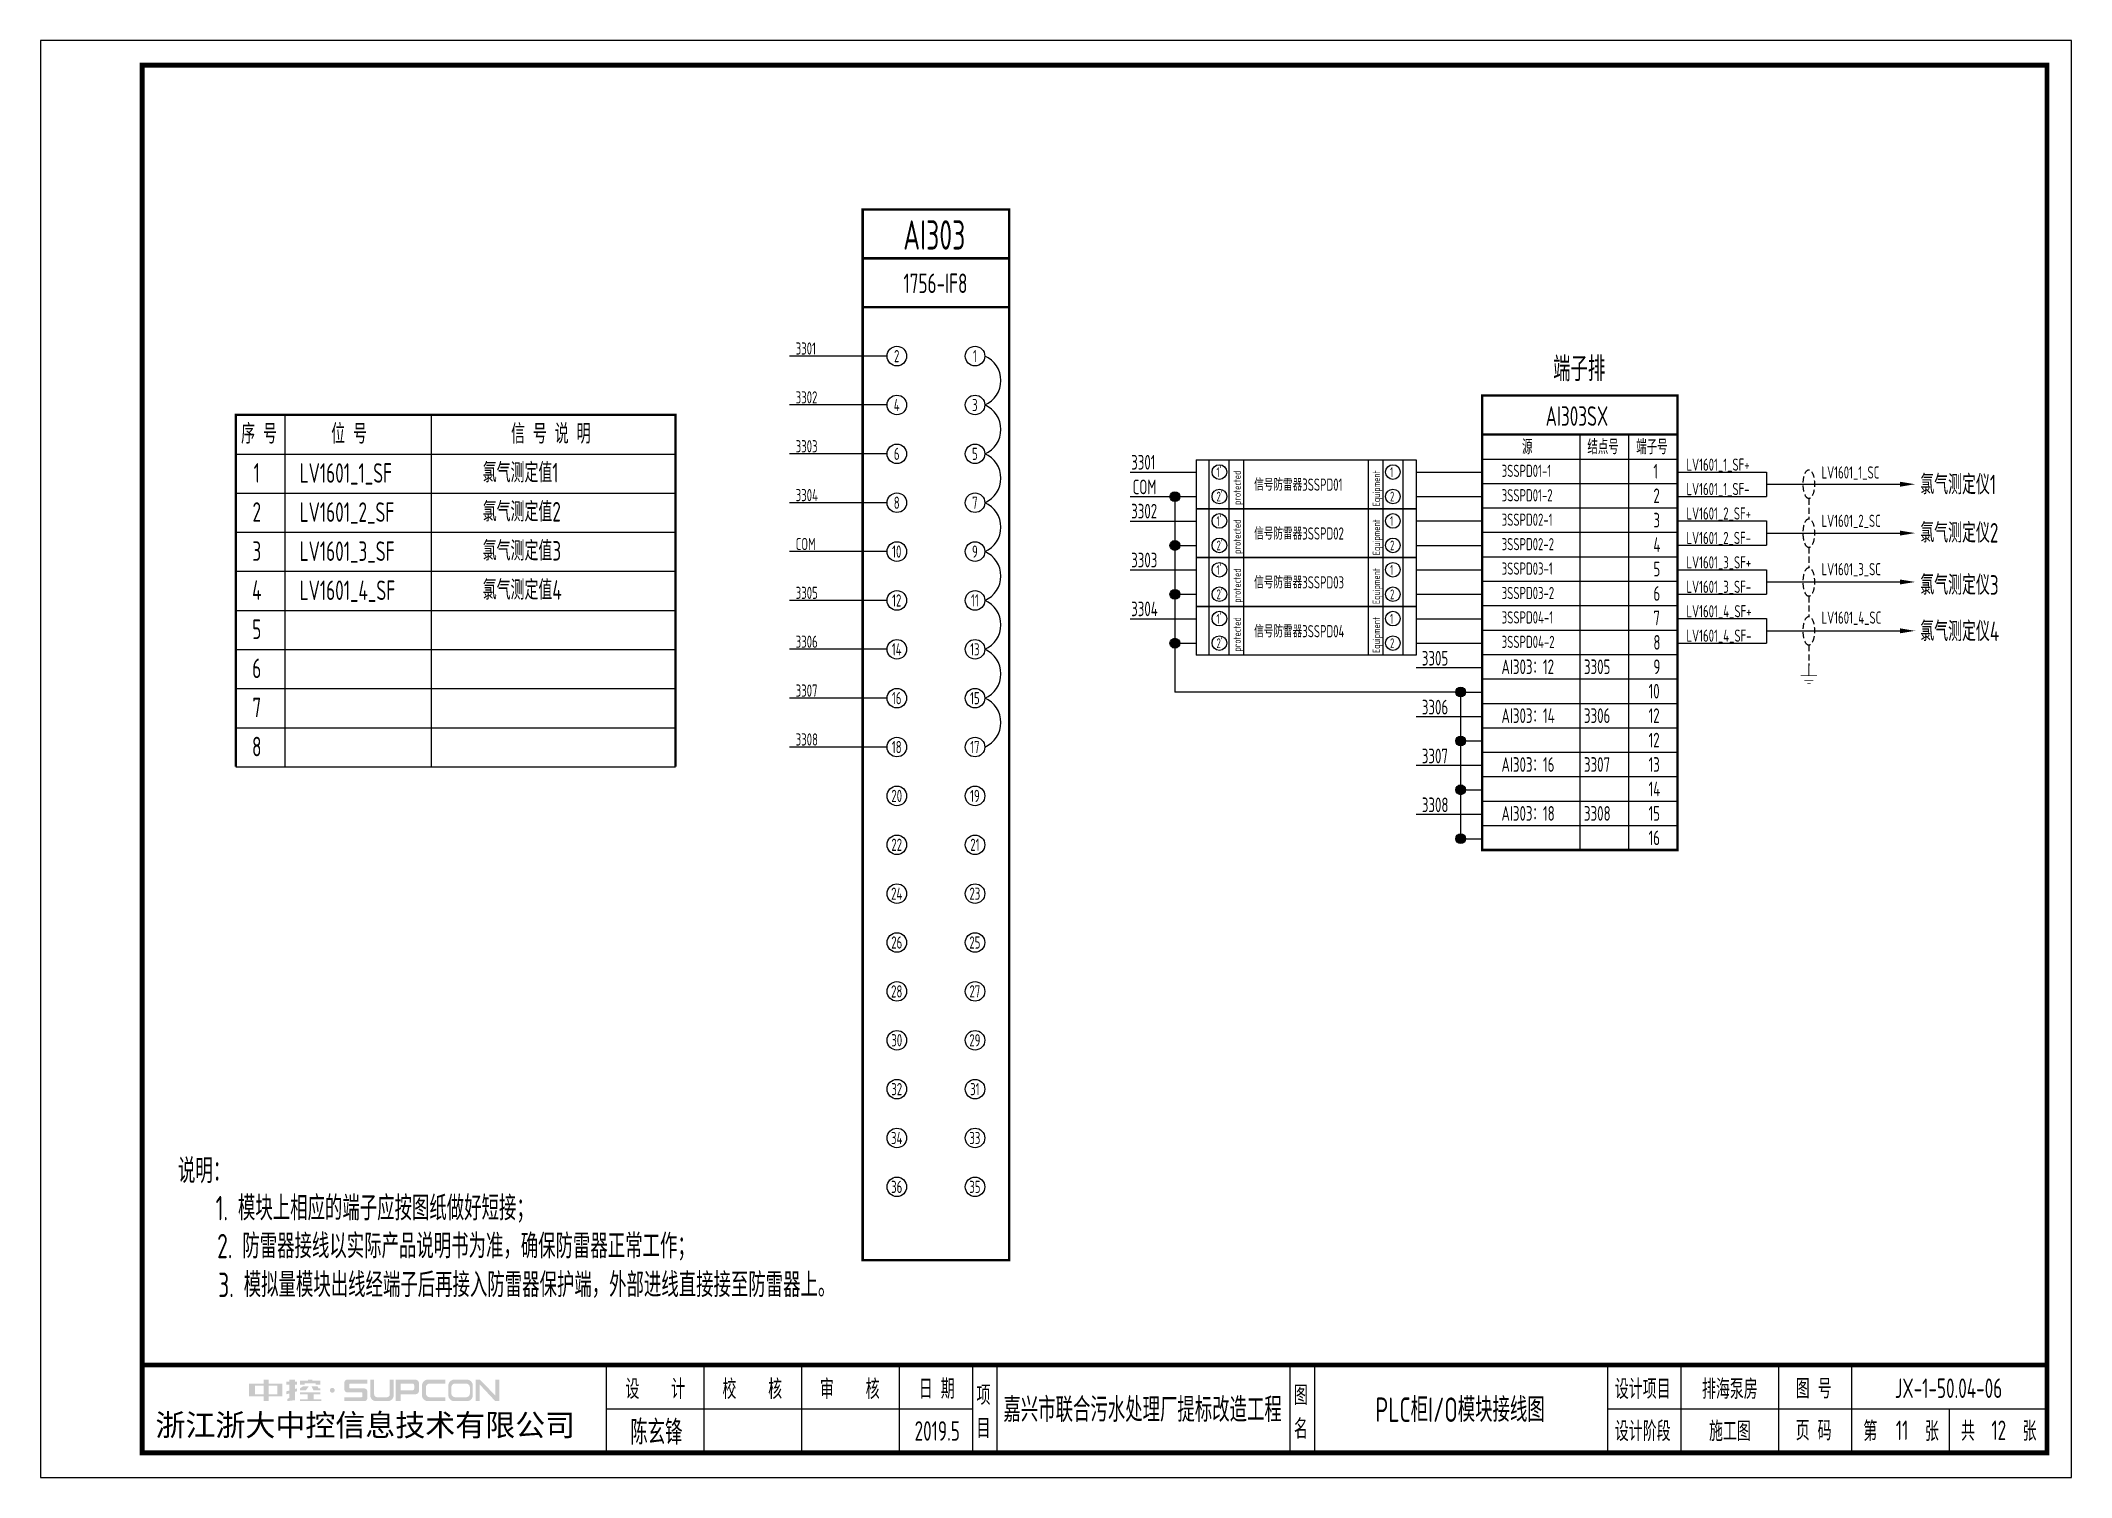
# Model space of a CAD drawing. Header units: millimetres. Extents: x 30557 to 235556, y -116603 to -73383.
# Drawn here: x 179583 to 183741, y -86445 to -83505 of the extents above; entities that cross this region are included whole.
import ezdxf
from ezdxf.enums import TextEntityAlignment as Align

# ---------------------------------------------------------------- set-up
doc = ezdxf.new("R2010")
doc.units = ezdxf.units.MM
doc.linetypes.add('DASHED2', pattern=[0.375, 0.25, -0.125])
doc.layers.add('1', color=3, linetype='Continuous')
doc.layers.add('符号层', color=3, linetype='Continuous')
doc.layers.add('_Drawing', color=7, linetype='Continuous', lineweight=25)
doc.styles.add('supcon', font='sceie.shx', dxfattribs={"width": 0.75, "height": 40, "bigfont": 'sceic.shx'})
doc.styles.add('Title', font='', dxfattribs={"height": 45})
doc.styles.get('Title').set_extended_font_data('SimHei')

msp = doc.modelspace()

# ---------------------------------------------------------------- texts
at = {"color": 7, "style": 'supcon', "width": 0.75}
msp.add_text('1756-IF8', height=40, dxfattribs=at).set_placement((181415.5, -84001.7), align=Align.MIDDLE)
at = {"style": 'supcon', "width": 0.75}
for s, p in [('2', (181336.2, -84150.7)), ('1', (181496.2, -84150.7)), ('4', (181336.2, -84250.7)), ('3', (181496.2, -84250.7)), ('6', (181336.2, -84350.7)), ('5', (181496.2, -84350.7)), ('8', (181336.2, -84450.7)), ('7', (181496.2, -84450.7)), ('10', (181336.2, -84550.7)), ('9', (181496.2, -84550.7)), ('12', (181336.2, -84650.7)), ('11', (181496.2, -84650.7)), ('14', (181336.2, -84750.7)), ('13', (181496.2, -84750.7)), ('16', (181336.2, -84850.7)), ('15', (181496.2, -84850.7)), ('18', (181336.2, -84950.7)), ('17', (181496.2, -84950.7)), ('20', (181336.2, -85050.7)), ('19', (181496.2, -85050.7)), ('22', (181336.2, -85150.7)), ('21', (181496.2, -85150.7)), ('24', (181336.2, -85250.7)), ('23', (181496.2, -85250.7)), ('26', (181336.2, -85350.7)), ('25', (181496.2, -85350.7)), ('28', (181336.2, -85450.7)), ('27', (181496.2, -85450.7)), ('30', (181336.2, -85550.7)), ('29', (181496.2, -85550.7)), ('32', (181336.2, -85650.7)), ('31', (181496.2, -85650.7)), ('34', (181336.2, -85750.7)), ('33', (181496.2, -85750.7)), ('36', (181336.2, -85850.7)), ('35', (181496.2, -85850.7))]:
    msp.add_text(s, height=25, dxfattribs=at).set_placement(p, align=Align.MIDDLE)
for s, p in [('序 号', (180030.6, -84329.7)), ('位 号', (180214.9, -84329.7)), ('信 号 说 明', (180627.9, -84329.7)), ('1', (180025.9, -84409.7)), ('2', (180025.9, -84489.7)), ('3', (180025.9, -84569.7)), ('4', (180025.9, -84649.7)), ('5', (180025.9, -84729.7)), ('6', (180025.9, -84809.7)), ('7', (180025.9, -84889.7)), ('8', (180025.9, -84969.7))]:
    msp.add_text(s, height=40, dxfattribs=at).set_placement(p, align=Align.CENTER)
at = {"color": 7, "style": 'supcon', "width": 0.75}
for s, p in [('源', (182616.4, -84351.5)), ('结点号', (182750.3, -84351.5)), ('端子号', (182850.4, -84351.5)), ('1', (182885.5, -84401.5)), ('2', (182885.5, -84451.5)), ('3', (182885.5, -84501.5)), ('4', (182885.5, -84551.5)), ('5', (182885.5, -84601.5)), ('6', (182885.5, -84651.5)), ('7', (182885.5, -84701.5)), ('8', (182885.5, -84751.5)), ('9', (182885.5, -84801.5)), ('10', (182875.5, -84851.5)), ('12', (182875.5, -84901.5)), ('12', (182875.5, -84951.5)), ('13', (182875.5, -85001.5)), ('14', (182875.5, -85051.5)), ('15', (182875.5, -85101.5)), ('16', (182875.5, -85151.5))]:
    msp.add_text(s, height=30, dxfattribs=at).set_placement(p)
at = {"color": 1, "linetype": 'Continuous', "style": 'supcon', "width": 0.75}
for s, height, p in [('氯气测定值1', 40, (180488.5, -84409.2)), ('LV1601_1_SF+', 25, (182953.2, -84385.3)), ('LV1601_1_SF', 40, (180113.7, -84409.9)), ('LV1601_1_SC', 25, (183229.7, -84401.3)), ('氯气测定仪1', 40, (183431.9, -84433.5)), ('氯气测定值2', 40, (180488.5, -84489.2)), ('LV1601_1_SF-', 25, (182953.2, -84435.3)), ('LV1601_2_SF', 40, (180113.7, -84489.9)), ('LV1601_2_SF+', 25, (182953.2, -84485.3)), ('LV1601_2_SC', 25, (183229.7, -84500.3)), ('氯气测定仪2', 40, (183431.9, -84532.3)), ('LV1601_3_SF', 40, (180113.7, -84569.9)), ('氯气测定值3', 40, (180488.5, -84569.2)), ('LV1601_2_SF-', 25, (182953.2, -84535.3)), ('LV1601_3_SF+', 25, (182953.2, -84585.3)), ('LV1601_4_SF', 40, (180113.7, -84649.9)), ('氯气测定值4', 40, (180488.5, -84649.2)), ('LV1601_3_SF-', 25, (182953.2, -84635.3)), ('LV1601_3_SC', 25, (183229.7, -84599.3)), ('氯气测定仪3', 40, (183431.9, -84639.1)), ('LV1601_4_SF+', 25, (182953.2, -84685.3)), ('LV1601_4_SC', 25, (183229.7, -84698.3)), ('氯气测定仪4', 40, (183431.9, -84733.9)), ('LV1601_4_SF-', 25, (182953.2, -84735.3))]:
    msp.add_text(s, height=height, dxfattribs=at).set_placement(p)
at = {"color": 3, "style": 'supcon', "width": 0.75}
for s, height, p in [('说明：', 50, (179918, -85815.6)), ('1. 模块上相应的端子应按图纸做好短接；', 50, (180267.3, -85893.8)), ('2. 防雷器接线以实际产品说明书为准，确保防雷器正常工作；', 50, (180433.7, -85971.5)), ('3. 模拟量模块出线经端子后再接入防雷器保护端，外部进线直接接至防雷器上。', 50, (180578.7, -86049.4)), ('排海泵房', 40, (183042, -86262.7)), ('陈玄锋', 50, (180844.1, -86350.2)), ('2019.5', 40, (181419.1, -86350.2)), ('11', 40, (183394.6, -86348.8)), ('12', 40, (183592.6, -86348.8))]:
    msp.add_text(s, height=height, dxfattribs=at).set_placement(p, align=Align.MIDDLE)
at = {"layer": '_Drawing', "color": 3, "style": 'supcon', "width": 0.75}
for s, height, p in [('AI303', 60, (181413.1, -83902.8)), ('嘉兴市联合污水处理厂提标改造工程', 50, (181839.6, -86304.1)), ('PLC柜I/O模块接线图', 50, (182489.6, -86304.1)), ('JX-1-50.04-06', 40, (183489.8, -86262.7))]:
    msp.add_text(s, height=height, dxfattribs=at).set_placement(p, align=Align.MIDDLE)
for s, height, p in [('3301', 25, (181129.4, -84147.7)), ('3302', 25, (181129.4, -84247.7)), ('3303', 25, (181129.4, -84347.7)), ('3301', 30, (181816.2, -84383)), ('COM', 30, (181819, -84433.4)), ('信号防雷器3SSPD01', 25, (182068, -84426.2)), ('3SSPD01-1', 25, (182574.9, -84398)), ('3304', 25, (181129.4, -84447.7)), ('3SSPD01-2', 25, (182574.9, -84448)), ('3302', 30, (181816.2, -84483)), ('3SSPD02-1', 25, (182574.9, -84498)), ('COM', 25, (181129.4, -84547.7)), ('信号防雷器3SSPD02', 25, (182068, -84526.2)), ('3SSPD02-2', 25, (182574.9, -84548)), ('3303', 30, (181816.2, -84583)), ('3SSPD03-1', 25, (182574.9, -84598)), ('信号防雷器3SSPD03', 25, (182068, -84626.2)), ('3305', 25, (181129.4, -84647.7)), ('3304', 30, (181816.2, -84683)), ('3SSPD03-2', 25, (182574.9, -84648)), ('3SSPD04-1', 25, (182574.9, -84698)), ('3306', 25, (181129.4, -84747.7)), ('信号防雷器3SSPD04', 25, (182068, -84726.2)), ('3SSPD04-2', 25, (182574.9, -84748)), ('3305', 30, (182411.3, -84784)), ('AI303：12', 30, (182574.4, -84801.5)), ('3305', 30, (182743.3, -84801.5)), ('3307', 25, (181129.4, -84847.7)), ('3306', 30, (182411.3, -84884)), ('AI303：14', 30, (182574.4, -84901.5)), ('3306', 30, (182743.3, -84901.5)), ('3308', 25, (181129.4, -84947.7)), ('3307', 30, (182411.3, -84984)), ('AI303：16', 30, (182574.4, -85001.5)), ('3307', 30, (182743.3, -85001.5)), ('3308', 30, (182411.3, -85084)), ('AI303：18', 30, (182574.4, -85101.5)), ('3308', 30, (182743.3, -85101.5))]:
    msp.add_text(s, height=height, dxfattribs=at).set_placement(p)
at = {"layer": '_Drawing', "style": 'supcon', "width": 0.75}
msp.add_text('AI303SX', height=40, dxfattribs=at).set_placement((182728.9, -84293.4), align=Align.CENTER)
at = {"layer": '符号层', "color": 4, "style": 'supcon', "width": 0.75}
msp.add_text('端子排', height=50, dxfattribs=at).set_placement((182680.1, -84202))

# ---------------------------------------------------------------- blocks, each defined once
blk = doc.blocks.new('中控·SUPCON')
at = {"linetype": 'Continuous'}
h = blk.add_hatch(color=2, dxfattribs=at)
h.dxf.hatch_style = 1
h.paths.add_polyline_path([(34, 33), (20, 33), (20, 37), (15, 37), (15, 36), (15, 33), (0, 33), (0, 20), (13, 20), (15, 20), (15, 15), (20, 15), (20, 20), (22, 20), (34, 20)])
h.paths.add_polyline_path([(20, 30), (20, 31), (29, 31), (29, 22), (20, 22)], flags=16)
h.paths.add_polyline_path([(15, 30), (15, 22), (6, 22), (6, 31), (15, 31)], flags=16)
h.paths.add_polyline_path([(47, 32), (49, 32), (49, 35), (47, 35), (47, 37), (41, 37), (41, 35), (38, 35), (38, 32), (41, 32), (41, 25.8), (38, 25), (38, 22), (41, 22.8), (41, 18.3), (39, 17), (39, 15), (47, 16), (47, 24.5), (49, 25), (49, 28), (47, 27.5)])
h.paths.add_polyline_path([(61, 30), (55, 30), (52, 28), (52, 26), (58, 26)])
h.paths.add_polyline_path([(73, 28), (71, 28), (70, 30), (64, 30), (66, 26), (73, 26)])
h.paths.add_polyline_path([(73, 36), (64.6, 36), (64.6, 37), (60.4, 37), (60.4, 36), (52, 36), (52, 32), (56.8, 32), (56.8, 33.1), (68.2, 33.1), (68.2, 32), (73, 32)])
h.paths.add_polyline_path([(66, 22), (73, 22), (73, 24), (52, 24), (52, 22), (60, 22), (60, 17), (52, 17), (52, 15), (74, 15), (74, 17), (66, 17)])
h.paths.add_polyline_path([(82.7, 26.1, 1), (87.6, 26.1, 1)])
h.paths.add_polyline_path([(118, 28), (103.5, 28, -0.414214), (102.5, 29), (102.5, 32, -0.414214), (103.5, 33), (121, 33), (121, 37), (100.5, 37, 0.414214), (97.5, 34), (97.5, 27, 0.414214), (100.5, 24), (115, 24, -0.414214), (116, 23), (116, 20, -0.414214), (115, 19), (97.5, 19), (97.5, 15), (118, 15, 0.414214), (121, 18), (121, 25, 0.414214)])
h.paths.add_polyline_path([(128, 37), (124, 37), (124, 36), (124, 21, 0.414214), (130, 15), (142, 15, 0.414214), (148, 21), (148, 37), (144, 37), (144, 22, -0.414214), (141, 19), (131, 19, -0.414214), (128, 22)])
h.paths.add_polyline_path([(174, 26), (174, 33, 0.414214), (170, 37), (150, 37), (150, 36), (150, 15), (155, 15), (155, 22), (170, 22, 0.414214)])
h.paths.add_polyline_path([(167, 26), (155, 26), (155, 33), (167, 33, -0.414214), (169, 31), (169, 28, -0.414214)], flags=16)
h.paths.add_polyline_path([(201, 19), (185, 19, -0.414214), (181, 23), (181, 29, -0.414214), (185, 33), (201, 33), (201, 37), (183, 37, 0.414214), (177, 31), (177, 21, 0.414214), (183, 15), (201, 15)])
h.paths.add_polyline_path([(229, 21), (229, 31, 0.414214), (223, 37), (210, 37, 0.414214), (204, 31), (204, 21, 0.414214), (210, 15), (223, 15, 0.414214)])
h.paths.add_polyline_path([(207, 23), (207, 29, -0.414214), (211, 33), (222, 33, -0.414214), (226, 29), (226, 23, -0.414214), (222, 19), (211, 19, -0.414214)], flags=16)
h.paths.add_polyline_path([(236, 32.1), (252, 15), (256, 15), (256, 37), (252, 37), (252, 21), (236, 37), (232, 37), (232, 36), (232, 15), (236, 15)])
h = blk.add_hatch(color=2, dxfattribs=at)
h.dxf.hatch_style = 1
h.paths.add_polyline_path([(34, 33), (20, 33), (20, 37), (15, 37), (15, 36), (15, 33), (0, 33), (0, 20), (13, 20), (15, 20), (15, 15), (20, 15), (20, 20), (22, 20), (34, 20)])
h.paths.add_polyline_path([(20, 30), (20, 31), (29, 31), (29, 22), (20, 22)], flags=16)
h.paths.add_polyline_path([(15, 30), (15, 22), (6, 22), (6, 31), (15, 31)], flags=16)
h.paths.add_polyline_path([(47, 32), (49, 32), (49, 35), (47, 35), (47, 37), (41, 37), (41, 35), (38, 35), (38, 32), (41, 32), (41, 25.8), (38, 25), (38, 22), (41, 22.8), (41, 18.3), (39, 17), (39, 15), (47, 16), (47, 24.5), (49, 25), (49, 28), (47, 27.5)])
h.paths.add_polyline_path([(61, 30), (55, 30), (52, 28), (52, 26), (58, 26)])
h.paths.add_polyline_path([(73, 28), (71, 28), (70, 30), (64, 30), (66, 26), (73, 26)])
h.paths.add_polyline_path([(73, 36), (64.6, 36), (64.6, 37), (60.4, 37), (60.4, 36), (52, 36), (52, 32), (56.8, 32), (56.8, 33.1), (68.2, 33.1), (68.2, 32), (73, 32)])
h.paths.add_polyline_path([(66, 22), (73, 22), (73, 24), (52, 24), (52, 22), (60, 22), (60, 17), (52, 17), (52, 15), (74, 15), (74, 17), (66, 17)])
h.paths.add_polyline_path([(82.7, 26.1, 1), (87.6, 26.1, 1)])
h.paths.add_polyline_path([(118, 28), (103.5, 28, -0.414214), (102.5, 29), (102.5, 32, -0.414214), (103.5, 33), (121, 33), (121, 37), (100.5, 37, 0.414214), (97.5, 34), (97.5, 27, 0.414214), (100.5, 24), (115, 24, -0.414214), (116, 23), (116, 20, -0.414214), (115, 19), (97.5, 19), (97.5, 15), (118, 15, 0.414214), (121, 18), (121, 25, 0.414214)])
h.paths.add_polyline_path([(128, 37), (124, 37), (124, 36), (124, 21, 0.414214), (130, 15), (142, 15, 0.414214), (148, 21), (148, 37), (144, 37), (144, 22, -0.414214), (141, 19), (131, 19, -0.414214), (128, 22)])
h.paths.add_polyline_path([(174, 26), (174, 33, 0.414214), (170, 37), (150, 37), (150, 36), (150, 15), (155, 15), (155, 22), (170, 22, 0.414214)])
h.paths.add_polyline_path([(167, 26), (155, 26), (155, 33), (167, 33, -0.414214), (169, 31), (169, 28, -0.414214)], flags=16)
h.paths.add_polyline_path([(201, 19), (185, 19, -0.414214), (181, 23), (181, 29, -0.414214), (185, 33), (201, 33), (201, 37), (183, 37, 0.414214), (177, 31), (177, 21, 0.414214), (183, 15), (201, 15)])
h.paths.add_polyline_path([(229, 21), (229, 31, 0.414214), (223, 37), (210, 37, 0.414214), (204, 31), (204, 21, 0.414214), (210, 15), (223, 15, 0.414214)])
h.paths.add_polyline_path([(207, 23), (207, 29, -0.414214), (211, 33), (222, 33, -0.414214), (226, 29), (226, 23, -0.414214), (222, 19), (211, 19, -0.414214)], flags=16)
h.paths.add_polyline_path([(236, 32.1), (252, 15), (256, 15), (256, 37), (252, 37), (252, 21), (236, 37), (232, 37), (232, 36), (232, 15), (236, 15)])
h = blk.add_hatch(color=2, dxfattribs=at)
h.dxf.hatch_style = 1
h.paths.add_polyline_path([(34, 33), (20, 33), (20, 37), (15, 37), (15, 36), (15, 33), (0, 33), (0, 20), (13, 20), (15, 20), (15, 15), (20, 15), (20, 20), (22, 20), (34, 20)])
h.paths.add_polyline_path([(20, 30), (20, 31), (29, 31), (29, 22), (20, 22)], flags=16)
h.paths.add_polyline_path([(15, 30), (15, 22), (6, 22), (6, 31), (15, 31)], flags=16)
h.paths.add_polyline_path([(47, 32), (49, 32), (49, 35), (47, 35), (47, 37), (41, 37), (41, 35), (38, 35), (38, 32), (41, 32), (41, 25.8), (38, 25), (38, 22), (41, 22.8), (41, 18.3), (39, 17), (39, 15), (47, 16), (47, 24.5), (49, 25), (49, 28), (47, 27.5)])
h.paths.add_polyline_path([(61, 30), (55, 30), (52, 28), (52, 26), (58, 26)])
h.paths.add_polyline_path([(73, 28), (71, 28), (70, 30), (64, 30), (66, 26), (73, 26)])
h.paths.add_polyline_path([(73, 36), (64.6, 36), (64.6, 37), (60.4, 37), (60.4, 36), (52, 36), (52, 32), (56.8, 32), (56.8, 33.1), (68.2, 33.1), (68.2, 32), (73, 32)])
h.paths.add_polyline_path([(66, 22), (73, 22), (73, 24), (52, 24), (52, 22), (60, 22), (60, 17), (52, 17), (52, 15), (74, 15), (74, 17), (66, 17)])
h.paths.add_polyline_path([(82.7, 26.1, 1), (87.6, 26.1, 1)])
h.paths.add_polyline_path([(118, 28), (103.5, 28, -0.414214), (102.5, 29), (102.5, 32, -0.414214), (103.5, 33), (121, 33), (121, 37), (100.5, 37, 0.414214), (97.5, 34), (97.5, 27, 0.414214), (100.5, 24), (115, 24, -0.414214), (116, 23), (116, 20, -0.414214), (115, 19), (97.5, 19), (97.5, 15), (118, 15, 0.414214), (121, 18), (121, 25, 0.414214)])
h.paths.add_polyline_path([(128, 37), (124, 37), (124, 36), (124, 21, 0.414214), (130, 15), (142, 15, 0.414214), (148, 21), (148, 37), (144, 37), (144, 22, -0.414214), (141, 19), (131, 19, -0.414214), (128, 22)])
h.paths.add_polyline_path([(174, 26), (174, 33, 0.414214), (170, 37), (150, 37), (150, 36), (150, 15), (155, 15), (155, 22), (170, 22, 0.414214)])
h.paths.add_polyline_path([(167, 26), (155, 26), (155, 33), (167, 33, -0.414214), (169, 31), (169, 28, -0.414214)], flags=16)
h.paths.add_polyline_path([(201, 19), (185, 19, -0.414214), (181, 23), (181, 29, -0.414214), (185, 33), (201, 33), (201, 37), (183, 37, 0.414214), (177, 31), (177, 21, 0.414214), (183, 15), (201, 15)])
h.paths.add_polyline_path([(229, 21), (229, 31, 0.414214), (223, 37), (210, 37, 0.414214), (204, 31), (204, 21, 0.414214), (210, 15), (223, 15, 0.414214)])
h.paths.add_polyline_path([(207, 23), (207, 29, -0.414214), (211, 33), (222, 33, -0.414214), (226, 29), (226, 23, -0.414214), (222, 19), (211, 19, -0.414214)], flags=16)
h.paths.add_polyline_path([(236, 32.1), (252, 15), (256, 15), (256, 37), (252, 37), (252, 21), (236, 37), (232, 37), (232, 36), (232, 15), (236, 15)])
h = blk.add_hatch(color=2, dxfattribs=at)
h.dxf.hatch_style = 1
h.paths.add_polyline_path([(34, 33), (20, 33), (20, 37), (15, 37), (15, 36), (15, 33), (0, 33), (0, 20), (13, 20), (15, 20), (15, 15), (20, 15), (20, 20), (22, 20), (34, 20)])
h.paths.add_polyline_path([(20, 30), (20, 31), (29, 31), (29, 22), (20, 22)], flags=16)
h.paths.add_polyline_path([(15, 30), (15, 22), (6, 22), (6, 31), (15, 31)], flags=16)
h.paths.add_polyline_path([(47, 32), (49, 32), (49, 35), (47, 35), (47, 37), (41, 37), (41, 35), (38, 35), (38, 32), (41, 32), (41, 25.8), (38, 25), (38, 22), (41, 22.8), (41, 18.3), (39, 17), (39, 15), (47, 16), (47, 24.5), (49, 25), (49, 28), (47, 27.5)])
h.paths.add_polyline_path([(61, 30), (55, 30), (52, 28), (52, 26), (58, 26)])
h.paths.add_polyline_path([(73, 28), (71, 28), (70, 30), (64, 30), (66, 26), (73, 26)])
h.paths.add_polyline_path([(73, 36), (64.6, 36), (64.6, 37), (60.4, 37), (60.4, 36), (52, 36), (52, 32), (56.8, 32), (56.8, 33.1), (68.2, 33.1), (68.2, 32), (73, 32)])
h.paths.add_polyline_path([(66, 22), (73, 22), (73, 24), (52, 24), (52, 22), (60, 22), (60, 17), (52, 17), (52, 15), (74, 15), (74, 17), (66, 17)])
h.paths.add_polyline_path([(82.7, 26.1, 1), (87.6, 26.1, 1)])
h.paths.add_polyline_path([(118, 28), (103.5, 28, -0.414214), (102.5, 29), (102.5, 32, -0.414214), (103.5, 33), (121, 33), (121, 37), (100.5, 37, 0.414214), (97.5, 34), (97.5, 27, 0.414214), (100.5, 24), (115, 24, -0.414214), (116, 23), (116, 20, -0.414214), (115, 19), (97.5, 19), (97.5, 15), (118, 15, 0.414214), (121, 18), (121, 25, 0.414214)])
h.paths.add_polyline_path([(128, 37), (124, 37), (124, 36), (124, 21, 0.414214), (130, 15), (142, 15, 0.414214), (148, 21), (148, 37), (144, 37), (144, 22, -0.414214), (141, 19), (131, 19, -0.414214), (128, 22)])
h.paths.add_polyline_path([(174, 26), (174, 33, 0.414214), (170, 37), (150, 37), (150, 36), (150, 15), (155, 15), (155, 22), (170, 22, 0.414214)])
h.paths.add_polyline_path([(167, 26), (155, 26), (155, 33), (167, 33, -0.414214), (169, 31), (169, 28, -0.414214)], flags=16)
h.paths.add_polyline_path([(201, 19), (185, 19, -0.414214), (181, 23), (181, 29, -0.414214), (185, 33), (201, 33), (201, 37), (183, 37, 0.414214), (177, 31), (177, 21, 0.414214), (183, 15), (201, 15)])
h.paths.add_polyline_path([(229, 21), (229, 31, 0.414214), (223, 37), (210, 37, 0.414214), (204, 31), (204, 21, 0.414214), (210, 15), (223, 15, 0.414214)])
h.paths.add_polyline_path([(207, 23), (207, 29, -0.414214), (211, 33), (222, 33, -0.414214), (226, 29), (226, 23, -0.414214), (222, 19), (211, 19, -0.414214)], flags=16)
h.paths.add_polyline_path([(236, 32.1), (252, 15), (256, 15), (256, 37), (252, 37), (252, 21), (236, 37), (232, 37), (232, 36), (232, 15), (236, 15)])
h = blk.add_hatch(color=2, dxfattribs=at)
h.dxf.hatch_style = 1
h.paths.add_polyline_path([(34, 33), (20, 33), (20, 37), (15, 37), (15, 36), (15, 33), (0, 33), (0, 20), (13, 20), (15, 20), (15, 15), (20, 15), (20, 20), (22, 20), (34, 20)])
h.paths.add_polyline_path([(20, 30), (20, 31), (29, 31), (29, 22), (20, 22)], flags=16)
h.paths.add_polyline_path([(15, 30), (15, 22), (6, 22), (6, 31), (15, 31)], flags=16)
h.paths.add_polyline_path([(47, 32), (49, 32), (49, 35), (47, 35), (47, 37), (41, 37), (41, 35), (38, 35), (38, 32), (41, 32), (41, 25.8), (38, 25), (38, 22), (41, 22.8), (41, 18.3), (39, 17), (39, 15), (47, 16), (47, 24.5), (49, 25), (49, 28), (47, 27.5)])
h.paths.add_polyline_path([(61, 30), (55, 30), (52, 28), (52, 26), (58, 26)])
h.paths.add_polyline_path([(73, 28), (71, 28), (70, 30), (64, 30), (66, 26), (73, 26)])
h.paths.add_polyline_path([(73, 36), (64.6, 36), (64.6, 37), (60.4, 37), (60.4, 36), (52, 36), (52, 32), (56.8, 32), (56.8, 33.1), (68.2, 33.1), (68.2, 32), (73, 32)])
h.paths.add_polyline_path([(66, 22), (73, 22), (73, 24), (52, 24), (52, 22), (60, 22), (60, 17), (52, 17), (52, 15), (74, 15), (74, 17), (66, 17)])
h.paths.add_polyline_path([(82.7, 26.1, 1), (87.6, 26.1, 1)])
h.paths.add_polyline_path([(118, 28), (103.5, 28, -0.414214), (102.5, 29), (102.5, 32, -0.414214), (103.5, 33), (121, 33), (121, 37), (100.5, 37, 0.414214), (97.5, 34), (97.5, 27, 0.414214), (100.5, 24), (115, 24, -0.414214), (116, 23), (116, 20, -0.414214), (115, 19), (97.5, 19), (97.5, 15), (118, 15, 0.414214), (121, 18), (121, 25, 0.414214)])
h.paths.add_polyline_path([(128, 37), (124, 37), (124, 36), (124, 21, 0.414214), (130, 15), (142, 15, 0.414214), (148, 21), (148, 37), (144, 37), (144, 22, -0.414214), (141, 19), (131, 19, -0.414214), (128, 22)])
h.paths.add_polyline_path([(174, 26), (174, 33, 0.414214), (170, 37), (150, 37), (150, 36), (150, 15), (155, 15), (155, 22), (170, 22, 0.414214)])
h.paths.add_polyline_path([(167, 26), (155, 26), (155, 33), (167, 33, -0.414214), (169, 31), (169, 28, -0.414214)], flags=16)
h.paths.add_polyline_path([(201, 19), (185, 19, -0.414214), (181, 23), (181, 29, -0.414214), (185, 33), (201, 33), (201, 37), (183, 37, 0.414214), (177, 31), (177, 21, 0.414214), (183, 15), (201, 15)])
h.paths.add_polyline_path([(229, 21), (229, 31, 0.414214), (223, 37), (210, 37, 0.414214), (204, 31), (204, 21, 0.414214), (210, 15), (223, 15, 0.414214)])
h.paths.add_polyline_path([(207, 23), (207, 29, -0.414214), (211, 33), (222, 33, -0.414214), (226, 29), (226, 23, -0.414214), (222, 19), (211, 19, -0.414214)], flags=16)
h.paths.add_polyline_path([(236, 32.1), (252, 15), (256, 15), (256, 37), (252, 37), (252, 21), (236, 37), (232, 37), (232, 36), (232, 15), (236, 15)])
h = blk.add_hatch(color=2, dxfattribs=at)
h.dxf.hatch_style = 1
h.paths.add_polyline_path([(34, 33), (20, 33), (20, 37), (15, 37), (15, 36), (15, 33), (0, 33), (0, 20), (13, 20), (15, 20), (15, 15), (20, 15), (20, 20), (22, 20), (34, 20)])
h.paths.add_polyline_path([(20, 30), (20, 31), (29, 31), (29, 22), (20, 22)], flags=16)
h.paths.add_polyline_path([(15, 30), (15, 22), (6, 22), (6, 31), (15, 31)], flags=16)
h.paths.add_polyline_path([(47, 32), (49, 32), (49, 35), (47, 35), (47, 37), (41, 37), (41, 35), (38, 35), (38, 32), (41, 32), (41, 25.8), (38, 25), (38, 22), (41, 22.8), (41, 18.3), (39, 17), (39, 15), (47, 16), (47, 24.5), (49, 25), (49, 28), (47, 27.5)])
h.paths.add_polyline_path([(61, 30), (55, 30), (52, 28), (52, 26), (58, 26)])
h.paths.add_polyline_path([(73, 28), (71, 28), (70, 30), (64, 30), (66, 26), (73, 26)])
h.paths.add_polyline_path([(73, 36), (64.6, 36), (64.6, 37), (60.4, 37), (60.4, 36), (52, 36), (52, 32), (56.8, 32), (56.8, 33.1), (68.2, 33.1), (68.2, 32), (73, 32)])
h.paths.add_polyline_path([(66, 22), (73, 22), (73, 24), (52, 24), (52, 22), (60, 22), (60, 17), (52, 17), (52, 15), (74, 15), (74, 17), (66, 17)])
h.paths.add_polyline_path([(82.7, 26.1, 1), (87.6, 26.1, 1)])
h.paths.add_polyline_path([(118, 28), (103.5, 28, -0.414214), (102.5, 29), (102.5, 32, -0.414214), (103.5, 33), (121, 33), (121, 37), (100.5, 37, 0.414214), (97.5, 34), (97.5, 27, 0.414214), (100.5, 24), (115, 24, -0.414214), (116, 23), (116, 20, -0.414214), (115, 19), (97.5, 19), (97.5, 15), (118, 15, 0.414214), (121, 18), (121, 25, 0.414214)])
h.paths.add_polyline_path([(128, 37), (124, 37), (124, 36), (124, 21, 0.414214), (130, 15), (142, 15, 0.414214), (148, 21), (148, 37), (144, 37), (144, 22, -0.414214), (141, 19), (131, 19, -0.414214), (128, 22)])
h.paths.add_polyline_path([(174, 26), (174, 33, 0.414214), (170, 37), (150, 37), (150, 36), (150, 15), (155, 15), (155, 22), (170, 22, 0.414214)])
h.paths.add_polyline_path([(167, 26), (155, 26), (155, 33), (167, 33, -0.414214), (169, 31), (169, 28, -0.414214)], flags=16)
h.paths.add_polyline_path([(201, 19), (185, 19, -0.414214), (181, 23), (181, 29, -0.414214), (185, 33), (201, 33), (201, 37), (183, 37, 0.414214), (177, 31), (177, 21, 0.414214), (183, 15), (201, 15)])
h.paths.add_polyline_path([(229, 21), (229, 31, 0.414214), (223, 37), (210, 37, 0.414214), (204, 31), (204, 21, 0.414214), (210, 15), (223, 15, 0.414214)])
h.paths.add_polyline_path([(207, 23), (207, 29, -0.414214), (211, 33), (222, 33, -0.414214), (226, 29), (226, 23, -0.414214), (222, 19), (211, 19, -0.414214)], flags=16)
h.paths.add_polyline_path([(236, 32.1), (252, 15), (256, 15), (256, 37), (252, 37), (252, 21), (236, 37), (232, 37), (232, 36), (232, 15), (236, 15)])
blk = doc.blocks.new('supcon图框')
at = {"linetype": 'Continuous'}
for p, q in [((6145.7, 4361.7), (1987.7, 4361.7)), ((1987.7, 4361.7), (1987.7, 1421.7)), ((6145.7, 1421.7), (6145.7, 4361.7)), ((1987.7, 1421.7), (6145.7, 1421.7))]:
    blk.add_line(p, q, dxfattribs=at)
for p, q in [((3145.7, 1651.7), (3145.7, 1471.7)), ((3345.7, 1651.7), (3345.7, 1471.7)), ((3545.7, 1651.7), (3545.7, 1471.7)), ((3745.7, 1651.7), (3745.7, 1471.7)), ((3895.7, 1651.7), (3895.7, 1471.7)), ((3945.7, 1651.7), (3945.7, 1471.7)), ((4545.7, 1651.7), (4545.7, 1471.7)), ((4595.7, 1651.7), (4595.7, 1471.7)), ((5195.7, 1651.7), (5195.7, 1471.7)), ((5345.7, 1651.7), (5345.7, 1471.7)), ((5545.7, 1651.7), (5545.7, 1471.7)), ((5695.7, 1651.7), (5695.7, 1471.7)), ((3145.7, 1561.7), (3895.7, 1561.7)), ((5195.7, 1561.7), (6095.7, 1561.7)), ((5895.7, 1561.7), (5895.7, 1471.7))]:
    blk.add_line(p, q)
at = {"linetype": 'Continuous', "const_width": 10}
blk.add_lwpolyline([(2195.7, 4311.7), (6095.7, 4311.7), (6095.7, 1471.7), (2195.7, 1471.7)], close=True, dxfattribs=at)
blk.add_lwpolyline([(2195.7, 1651.7), (6095.7, 1651.7)], dxfattribs=at)
at = {"linetype": 'Continuous', "xscale": 2, "yscale": 2, "zscale": 2}
blk.add_blockref('中控·SUPCON', (2414.6, 1547.7), dxfattribs=at)
at = {"style": 'supcon', "width": 0.75}
for s, p in [('设    计', (3246.2, 1604.2)), ('校    核', (3444.8, 1604.2)), ('审    核', (3644.5, 1604.2)), ('日 期', (3822.5, 1604.2)), ('设计项目', (5268, 1604.2)), ('图 号', (5618, 1604.2)), ('项', (3918.2, 1590.7)), ('图', (4568.2, 1590.7)), ('目', (3918.2, 1522.9)), ('名', (4568.2, 1522.9)), ('设计阶段', (5268, 1518.1)), ('施工图', (5446.5, 1518.1)), ('页 码', (5618, 1518.1)), ('第      张', (5797, 1518.1)), ('共      张', (5997, 1518.1))]:
    blk.add_text(s, height=40, dxfattribs=at).set_placement(p, align=Align.MIDDLE)
at = {"style": 'Title'}
blk.add_text('浙江浙大中控信息技术有限公司', height=45, dxfattribs=at).set_placement((2222.8, 1506.2))
blk = doc.blocks.new('信号防雷接线')
at = {"linetype": 'Continuous'}
for p, q in [((19158.5, -5001.2), (19608.5, -5001.2)), ((19158.5, -5001.2), (19158.5, -5101.2)), ((19184.9, -5101.2), (19184.9, -5001.2)), ((19225.7, -5101.2), (19225.7, -5001.2)), ((19256.2, -5101.2), (19256.2, -5001.2)), ((19510.9, -5101.2), (19510.9, -5001.2)), ((19541.4, -5101.2), (19541.4, -5001.2)), ((19582.2, -5101.2), (19582.2, -5001.2)), ((19608.5, -5001.2), (19608.5, -5101.2)), ((19608.5, -5101.2), (19158.5, -5101.2))]:
    blk.add_line(p, q, dxfattribs=at)
for centre in [(19205.9, -5026.2), (19561.2, -5026.2), (19205.9, -5076.2), (19561.2, -5076.2)]:
    blk.add_circle(centre, 15, dxfattribs=at)
at = {"layer": '1', "color": 7, "style": 'supcon', "width": 0.75}
for s, p in [("1'", (19200.1, -5036.4)), ('1', (19555.4, -5036.4)), ("2'", (19200.1, -5086.4)), ('2', (19555.4, -5086.4))]:
    blk.add_text(s, height=20, dxfattribs=at).set_placement(p)
for s, p in [('protected', (19249.8, -5093.5)), ('Equipment', (19535, -5096.4))]:
    blk.add_text(s, height=15, rotation=90, dxfattribs=at).set_placement(p)

# ---------------------------------------------------------------- hatches: boundary and pattern name
at = {"linetype": 'Continuous'}
for points in [[(181915.7, -84438.2, 1), (181895.7, -84438.2, 1)], [(181915.7, -84538.2, 1), (181895.7, -84538.2, 1)], [(181915.7, -84638.2, 1), (181895.7, -84638.2, 1)], [(181915.7, -84738.2, 1), (181895.7, -84738.2, 1)], [(182500.9, -84838.2, 1), (182480.9, -84838.2, 1)], [(182500.9, -84938.2, 1), (182480.9, -84938.2, 1)], [(182500.9, -85038.2, 1), (182480.9, -85038.2, 1)], [(182500.9, -85138.2, 1), (182480.9, -85138.2, 1)]]:
    msp.add_hatch(color=256, dxfattribs=at).paths.add_polyline_path(points)

# ---------------------------------------------------------------- linework, layer by layer
for p, q in [((181316.5, -84150.7), (181116.5, -84150.7)), ((181316.5, -84250.7), (181116.5, -84250.7)), ((181316.5, -84350.7), (181116.5, -84350.7)), ((181316.5, -84450.7), (181116.5, -84450.7)), ((181316.5, -84550.7), (181116.5, -84550.7)), ((181316.5, -84650.7), (181116.5, -84650.7)), ((181316.5, -84750.7), (181116.5, -84750.7)), ((181316.5, -84850.7), (181116.5, -84850.7)), ((181316.5, -84950.7), (181116.5, -84950.7))]:
    msp.add_line(p, q, dxfattribs=at)
at = {"lineweight": -3}
for p, q in [((180083.1, -84271.1), (180083.1, -84991.1)), ((180383.1, -84271.1), (180383.1, -84991.1)), ((182734.7, -84311.3), (182734.7, -85161.3)), ((182834.7, -84311.3), (182834.7, -85161.3)), ((179983.1, -84351.1), (180883.1, -84351.1)), ((182534.7, -84361.3), (182934.7, -84361.3)), ((179983.1, -84431.1), (180883.1, -84431.1)), ((182534.7, -84411.3), (182934.7, -84411.3)), ((182534.7, -84461.3), (182934.7, -84461.3)), ((179983.1, -84511.1), (180883.1, -84511.1)), ((182534.7, -84511.3), (182934.7, -84511.3)), ((182534.7, -84561.3), (182934.7, -84561.3)), ((179983.1, -84591.1), (180883.1, -84591.1)), ((182534.7, -84611.3), (182934.7, -84611.3)), ((179983.1, -84671.1), (180883.1, -84671.1)), ((182534.7, -84661.3), (182934.7, -84661.3)), ((182534.7, -84711.3), (182934.7, -84711.3)), ((179983.1, -84751.1), (180883.1, -84751.1)), ((182534.7, -84761.3), (182934.7, -84761.3)), ((182534.7, -84811.3), (182934.7, -84811.3)), ((179983.1, -84831.1), (180883.1, -84831.1)), ((182534.7, -84861.3), (182934.7, -84861.3)), ((179983.1, -84911.1), (180883.1, -84911.1)), ((182534.7, -84911.3), (182934.7, -84911.3)), ((182534.7, -84961.3), (182934.7, -84961.3)), ((179983.1, -84991.1), (180883.1, -84991.1)), ((182534.7, -85011.3), (182934.7, -85011.3)), ((182534.7, -85061.3), (182934.7, -85061.3)), ((182534.7, -85111.3), (182934.7, -85111.3))]:
    msp.add_line(p, q, dxfattribs=at)
at = {"color": 1}
for p, q in [((182934.7, -84387.9), (183117.2, -84387.9)), ((183117.2, -84387.9), (183117.2, -84437.9)), ((182934.7, -84437.9), (183117.2, -84437.9)), ((183117.2, -84412.9), (183390.7, -84412.9)), ((182934.7, -84487.9), (183117.2, -84487.9)), ((183117.2, -84487.9), (183117.2, -84537.9)), ((183117.2, -84512.9), (183390.7, -84512.9)), ((182934.7, -84537.9), (183117.2, -84537.9)), ((182934.7, -84587.9), (183117.2, -84587.9)), ((183117.2, -84587.9), (183117.2, -84637.9)), ((183117.2, -84612.9), (183390.7, -84612.9)), ((182934.7, -84637.9), (183117.2, -84637.9)), ((182934.7, -84687.9), (183117.2, -84687.9)), ((183117.2, -84687.9), (183117.2, -84737.9)), ((182934.7, -84737.9), (183117.2, -84737.9)), ((183117.2, -84712.9), (183390.7, -84712.9))]:
    msp.add_line(p, q, dxfattribs=at)
for p, q in [((181905.7, -84438.2), (181905.7, -84838.2)), ((182490.9, -84838.2), (181905.7, -84838.2)), ((182490.9, -85138.2), (182490.9, -84838.2))]:
    msp.add_line(p, q)
at = {"color": 1, "linetype": 'DASHED2', "ltscale": 50}
for p, q in [((183203.7, -84442.3), (183203.7, -84483.6)), ((183203.7, -84542.3), (183203.7, -84583.6)), ((183203.7, -84642.3), (183203.7, -84683.6)), ((183203.7, -84742.3), (183203.7, -84783.6))]:
    msp.add_line(p, q, dxfattribs=at)
at = {"linetype": 'Continuous', "const_width": 5}
msp.add_lwpolyline([(181266.5, -83850.7), (181566.5, -83850.7), (181566.5, -86000.7), (181266.5, -86000.7)], close=True, dxfattribs=at)
for points in [[(181266.5, -83950.7), (181566.5, -83950.7)], [(181266.5, -84050.7), (181566.5, -84050.7)]]:
    msp.add_lwpolyline(points, dxfattribs=at)
at = {"lineweight": -3, "const_width": 5}
msp.add_lwpolyline([(182534.7, -84231.3), (182534.7, -85161.3), (182934.7, -85161.3), (182934.7, -84231.3)], close=True, dxfattribs=at)
for points in [[(180883.1, -84991.1), (180883.1, -84271.1), (179983.1, -84271.1), (179983.1, -84991.1)], [(182534.7, -84311.3), (182934.7, -84311.3)]]:
    msp.add_lwpolyline(points, dxfattribs=at)
at = {"color": 1}
for points in [[(183421.5, -84412.9, 0, 10, 0), (183390.7, -84412.9, 10, 10, 0)], [(183421.5, -84512.9, 0, 10, 0), (183390.7, -84512.9, 10, 10, 0)], [(183421.5, -84612.9, 0, 10, 0), (183390.7, -84612.9, 10, 10, 0)], [(183421.5, -84712.9, 0, 10, 0), (183390.7, -84712.9, 10, 10, 0)]]:
    msp.add_lwpolyline(points, format="xyseb", dxfattribs=at)
at = {"lineweight": -3}
for centre in [(181336.5, -84150.7), (181496.5, -84150.7), (181336.5, -84250.7), (181496.5, -84250.7), (181336.5, -84350.7), (181496.5, -84350.7), (181336.5, -84450.7), (181496.5, -84450.7), (181336.5, -84550.7), (181496.5, -84550.7), (181336.5, -84650.7), (181496.5, -84650.7), (181336.5, -84750.7), (181496.5, -84750.7), (181336.5, -84850.7), (181496.5, -84850.7), (181336.5, -84950.7), (181496.5, -84950.7), (181336.5, -85050.7), (181496.5, -85050.7), (181336.5, -85150.7), (181496.5, -85150.7), (181336.5, -85250.7), (181496.5, -85250.7), (181336.5, -85350.7), (181496.5, -85350.7), (181336.5, -85450.7), (181496.5, -85450.7), (181336.5, -85550.7), (181496.5, -85550.7), (181336.5, -85650.7), (181496.5, -85650.7), (181336.5, -85750.7), (181496.5, -85750.7), (181336.5, -85850.7), (181496.5, -85850.7)]:
    msp.add_circle(centre, 20, dxfattribs=at)
at = {"linetype": 'Continuous'}
for centre in [(181905.7, -84438.2), (181905.7, -84538.2), (181905.7, -84638.2), (181905.7, -84738.2), (182490.9, -84838.2), (182490.9, -84938.2), (182490.9, -85038.2), (182490.9, -85138.2)]:
    msp.add_circle(centre, 10, dxfattribs=at)
at = {"color": 2, "linetype": 'Continuous'}
for centre in [(181495, -84200.7), (181495, -84300.7), (181495, -84400.7), (181495, -84500.7), (181495, -84600.7), (181495, -84700.7), (181495, -84800.7), (181495, -84900.7)]:
    msp.add_arc(centre, 54.4, 293.2371, 66.7629, dxfattribs=at)
at = {"color": 1, "linetype": 'DASHED2', "ltscale": 50}
for centre in [(183203.7, -84412.9), (183203.7, -84512.9), (183203.7, -84612.9), (183203.7, -84712.9)]:
    msp.add_ellipse(centre, major_axis=(0, -29.4), ratio=0.394838, dxfattribs=at)
at = {"layer": '1', "color": 1, "const_width": 1.62}
for points in [[(183186.7, -84804.7), (183220.7, -84804.7)], [(183194.7, -84814.1), (183213.2, -84814.1)], [(183200.4, -84821.1), (183207.5, -84821.1)], [(183203.7, -84783.6), (183203.7, -84804.7)]]:
    msp.add_lwpolyline(points, dxfattribs=at)
at = {"layer": '_Drawing', "linetype": 'Continuous'}
for p, q in [((181814.3, -84388.2), (181949.5, -84388.2)), ((182399.5, -84388.1), (182534.7, -84388.1)), ((181814.3, -84438.2), (181949.5, -84438.2)), ((182399.5, -84438.1), (182534.7, -84438.1)), ((181814.3, -84488.2), (181949.5, -84488.2)), ((182399.5, -84488.1), (182534.7, -84488.1)), ((181905.7, -84538.2), (181949.5, -84538.2)), ((182399.5, -84538.1), (182534.7, -84538.1)), ((181814.3, -84588.2), (181949.5, -84588.2)), ((182399.5, -84588.1), (182534.7, -84588.1)), ((181905.7, -84638.2), (181949.5, -84638.2)), ((182399.5, -84638.1), (182534.7, -84638.1)), ((181814.3, -84688.2), (181949.5, -84688.2)), ((182399.5, -84688.1), (182534.7, -84688.1)), ((181905.7, -84738.2), (181949.5, -84738.2)), ((182399.5, -84738.1), (182534.7, -84738.1)), ((182399.5, -84788.1), (182534.7, -84788.1)), ((182490.9, -84838.2), (182534.7, -84838.2)), ((182399.5, -84888.1), (182534.7, -84888.1)), ((182490.9, -84938.2), (182534.7, -84938.2)), ((182399.5, -84988.1), (182534.7, -84988.1)), ((182490.9, -85038.2), (182534.7, -85038.2)), ((182399.5, -85088.1), (182534.7, -85088.1)), ((182490.9, -85138.2), (182534.7, -85138.2))]:
    msp.add_line(p, q, dxfattribs=at)

# ---------------------------------------------------------------- block references
msp.add_blockref('supcon图框', (177595.6, -87866.9))
for p in [(162790.9, -79361.8), (162790.9, -79461.8), (162790.9, -79561.8), (162790.9, -79661.8)]:
    msp.add_blockref('信号防雷接线', p, dxfattribs=at)

msp.set_redraw_order([(e.dxf.handle, doc.entitydb.next_handle()) for e in msp.query("TEXT MTEXT ATTDEF DIMENSION ARC_DIMENSION")])  # texts and dimensions are drawn at this point

doc.saveas('drawing.dxf')
